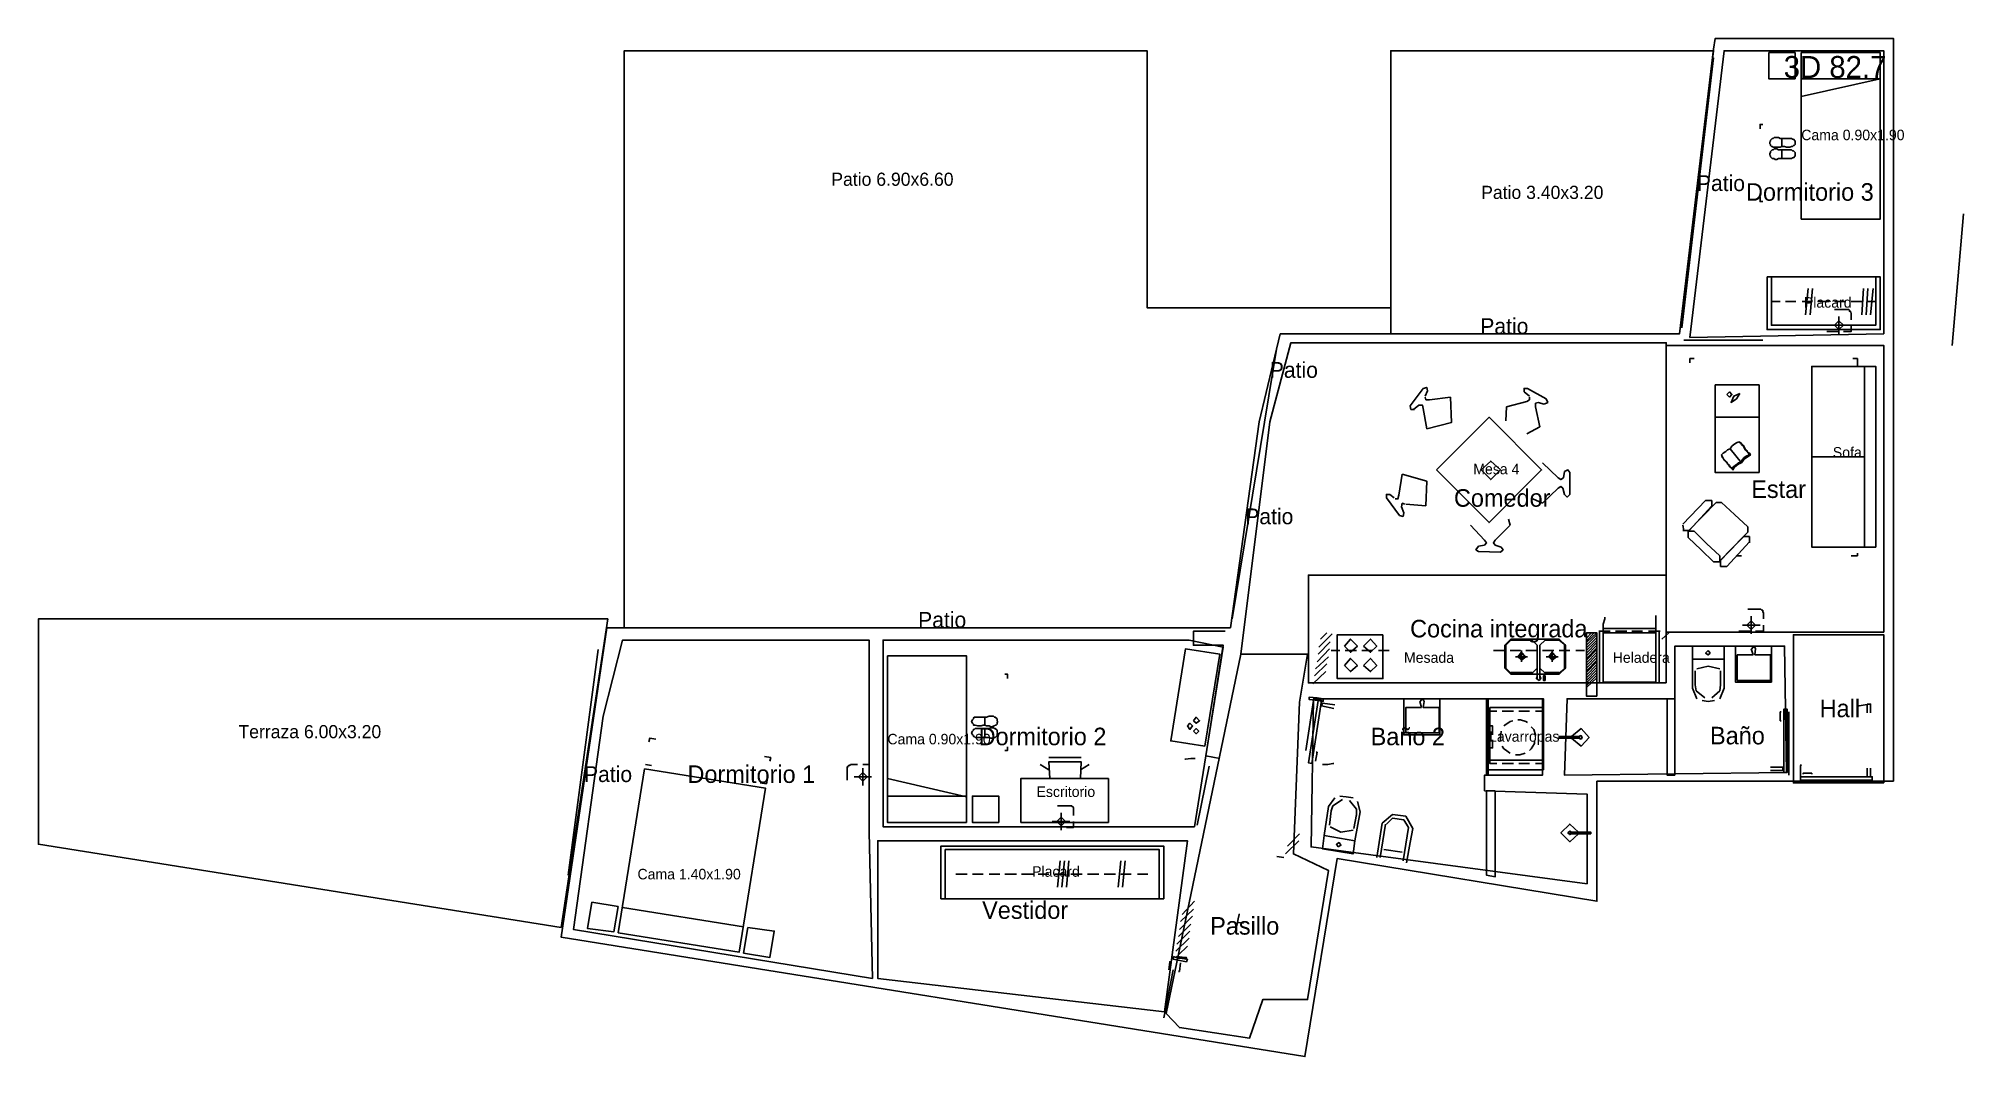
# Model space of a CAD drawing. Header units: metres. Extents: x -6 to 113, y 0 to 12.
# Drawn here: x -5.96 to 15.99, y 0 to 11.61 of the extents above; entities that cross this region are included whole.
import ezdxf

# ---------------------------------------------------------------- set-up
doc = ezdxf.new("R2010")
doc.units = ezdxf.units.M
for name, color, linetype in [('Trazo_Cotas', 9, 'Continuous'), ('Trazo_Entrada', 1, 'Continuous'), ('Trazo_Equipamiento', 8, 'Continuous'), ('Trazo_Estancias', 3, 'Continuous'), ('Trazo_Fachada', 30, 'Continuous'), ('Trazo_Medianeras', 8, 'Continuous'), ('Trazo_Norte', 1, 'Continuous'), ('Trazo_Puertas', 1, 'Continuous'), ('Trazo_Unidad', 7, 'Continuous'), ('Trazo_Ventanas', 5, 'Continuous')]:
    doc.layers.add(name, color=color, linetype=linetype)

msp = doc.modelspace()

# ---------------------------------------------------------------- texts
at = {"layer": 'Trazo_Cotas'}
for s, p in [('Patio 6.90x6.60', (3.08, 9.93)), ('Patio 3.40x3.20', (10.49, 9.78)), ('Terraza 6.00x3.20', (-3.68, 3.63))]:
    msp.add_text(s, height=0.15, dxfattribs=at).set_placement(p)
at = {"layer": 'Trazo_Equipamiento', "color": 8}
for s, p in [('Cama 0.90x1.90', (14.14, 10.45)), ('Placard', (14.17, 8.54)), ('Sofa', (14.5, 6.83)), ('Mesa 4', (10.4, 6.64)), ('Mesada', (9.61, 4.49)), ('Heladera', (11.99, 4.49)), ('Cama 0.90x1.90', (3.72, 3.56)), ('Lavarropas', (10.58, 3.59)), ('Escritorio', (5.42, 2.96)), ('Cama 1.40x1.90', (0.87, 2.02)), ('Placard', (5.37, 2.05))]:
    msp.add_text(s, height=0.12, dxfattribs=at).set_placement(p)
at = {"layer": 'Trazo_Estancias', "color": 5}
for s, p in [('Dormitorio 3', (13.51, 9.76)), ('Dormitorio 2', (4.76, 3.55)), ('Dormitorio 1', (1.44, 3.12))]:
    msp.add_text(s, height=0.2, dxfattribs=at).set_placement(p)
at = {"layer": 'Trazo_Estancias', "color": 40}
msp.add_text('Comedor', height=0.2, dxfattribs=at).set_placement((10.18, 6.27))
at = {"layer": 'Trazo_Estancias', "color": 2}
msp.add_text('Estar', height=0.2, dxfattribs=at).set_placement((13.57, 6.37))
at = {"layer": 'Trazo_Estancias', "color": 30}
msp.add_text('Cocina integrada', height=0.2, dxfattribs=at).set_placement((9.68, 4.78))
at = {"layer": 'Trazo_Estancias', "color": 8}
for s, p in [('Hall', (14.35, 3.87)), ('Pasillo', (7.4, 1.39))]:
    msp.add_text(s, height=0.2, dxfattribs=at).set_placement(p)
at = {"layer": 'Trazo_Estancias', "color": 4}
for s, p in [('Baño 2', (9.23, 3.55)), ('Baño', (13.1, 3.56))]:
    msp.add_text(s, height=0.2, dxfattribs=at).set_placement(p)
at = {"layer": 'Trazo_Estancias', "color": 6}
msp.add_text('Vestidor', height=0.2, dxfattribs=at).set_placement((4.8, 1.57))
at = {"layer": 'Trazo_Fachada'}
for p in [(12.95, 9.87), (10.48, 8.24), (8.08, 7.74), (7.8, 6.07), (4.07, 4.89), (0.26, 3.13)]:
    msp.add_text('Patio', height=0.18, dxfattribs=at).set_placement(p)
at = {"layer": 'Trazo_Unidad'}
msp.add_text('3D 82.7', height=0.25, dxfattribs=at).set_placement((13.94, 11.16))

# ---------------------------------------------------------------- linework, layer by layer
at = {"layer": 'Trazo_Cotas'}
for points in [[(7.63, 4.89), (0.72, 4.89), (0.72, 11.47), (6.68, 11.47), (6.68, 8.54), (9.46, 8.54), (9.46, 8.24), (8.2, 8.24), (7.96, 7.24)], [(12.75, 8.24), (9.46, 8.24), (9.46, 11.47), (13.14, 11.47)], [(0, 1.47), (-5.96, 2.42), (-5.96, 4.99), (0.53, 4.99)]]:
    msp.add_lwpolyline(points, close=True, dxfattribs=at)
at = {"layer": 'Trazo_Entrada'}
msp.add_line((15, 3.14), (14.15, 3.14), dxfattribs=at)
at = {"layer": 'Trazo_Equipamiento', "color": 9}
for p, q in [((14.14, 11.15), (15.04, 11.15)), ((15.04, 11.15), (14.14, 10.95)), ((13.92, 10.47), (13.92, 10.38)), ((13.92, 10.34), (13.92, 10.24)), ((13.8, 8.61), (13.9, 8.61)), ((13.8, 8.61), (13.9, 8.61)), ((13.96, 8.61), (14.08, 8.61)), ((13.96, 8.61), (14.08, 8.61)), ((14.15, 8.61), (14.27, 8.61)), ((14.15, 8.61), (14.27, 8.61)), ((14.22, 8.76), (14.19, 8.46)), ((14.22, 8.76), (14.19, 8.46)), ((14.27, 8.76), (14.24, 8.46)), ((14.27, 8.76), (14.24, 8.46)), ((14.33, 8.61), (14.46, 8.61)), ((14.33, 8.61), (14.46, 8.61)), ((14.52, 8.61), (14.65, 8.61)), ((14.52, 8.61), (14.65, 8.61)), ((14.71, 8.61), (14.83, 8.61)), ((14.71, 8.61), (14.83, 8.61)), ((14.85, 8.76), (14.83, 8.46)), ((14.85, 8.76), (14.83, 8.46)), ((14.9, 8.76), (14.88, 8.46)), ((14.9, 8.76), (14.88, 8.46)), ((14.9, 8.61), (14.99, 8.61)), ((14.9, 8.61), (14.99, 8.61)), ((14.96, 8.76), (14.93, 8.46)), ((14.96, 8.76), (14.93, 8.46)), ((9.68, 7.42), (9.83, 7.62)), ((9.88, 7.59), (9.85, 7.53)), ((10.14, 7.52), (9.9, 7.49)), ((11.01, 7.47), (10.78, 7.41)), ((10.98, 7.58), (11.04, 7.53)), ((11.02, 7.62), (11.23, 7.5)), ((9.72, 7.38), (9.78, 7.43)), ((9.83, 7.39), (9.87, 7.16)), ((10.78, 7.41), (10.77, 7.25)), ((11.16, 7.18), (11.11, 7.41)), ((11.21, 7.44), (11.14, 7.46)), ((11.01, 7.1), (11.16, 7.18)), ((14.86, 6.84), (14.26, 6.84)), ((9.59, 6.64), (9.55, 6.4)), ((11.37, 6.6), (11.19, 6.77)), ((11.44, 6.67), (11.43, 6.6)), ((11.5, 6.66), (11.5, 6.41)), ((9.56, 6.17), (9.41, 6.37)), ((9.45, 6.41), (9.5, 6.37)), ((11.19, 6.31), (11.37, 6.48)), ((11.44, 6.41), (11.42, 6.48)), ((9.61, 6.2), (9.58, 6.27)), ((9.63, 6.3), (9.86, 6.28)), ((11.08, 6.36), (11.19, 6.31)), ((12.79, 6.07), (13.05, 6.34)), ((12.85, 5.99), (13.17, 6.32)), ((13.12, 6.28), (12.86, 6)), ((13.12, 6.34), (13.05, 6.34)), ((13.12, 6.27), (13.12, 6.34)), ((13.23, 6.32), (13.17, 6.32)), ((13.23, 6.32), (13.38, 6.18)), ((13.53, 6.04), (13.38, 6.18)), ((10.37, 6.06), (10.53, 5.89)), ((10.65, 5.89), (10.82, 6.06)), ((10.82, 6.06), (10.8, 6.13)), ((12.79, 6.06), (12.8, 6)), ((12.79, 6), (12.86, 6)), ((13.21, 5.65), (13.53, 5.98)), ((13.48, 5.93), (13.22, 5.66)), ((13.55, 5.93), (13.48, 5.93)), ((13.53, 5.98), (13.53, 6.04)), ((13.55, 5.86), (13.55, 5.93)), ((10.46, 5.82), (10.53, 5.83)), ((10.71, 5.75), (10.46, 5.76)), ((10.72, 5.81), (10.65, 5.83)), ((13.29, 5.59), (13.55, 5.87)), ((13.4, 5.71), (13.46, 5.71)), ((13.22, 5.66), (13.22, 5.59)), ((13.22, 5.59), (13.29, 5.59)), ((4.83, 3.78), (4.83, 3.87)), ((4.83, 3.64), (4.83, 3.74)), ((1.03, 3.32), (0.96, 3.33)), ((5.56, 3.27), (5.46, 3.33)), ((5.93, 3.41), (5.56, 3.41)), ((5.92, 3.27), (6.02, 3.33)), ((3.72, 3.17), (4.62, 2.96)), ((3.72, 2.97), (4.62, 2.97)), ((5.66, 1.93), (5.69, 2.23)), ((5.66, 1.93), (5.69, 2.23)), ((5.71, 1.93), (5.74, 2.23)), ((5.71, 1.93), (5.74, 2.23)), ((5.76, 1.93), (5.79, 2.23)), ((5.76, 1.93), (5.79, 2.23)), ((6.35, 1.93), (6.38, 2.23)), ((6.35, 1.93), (6.38, 2.23)), ((6.4, 1.93), (6.43, 2.23)), ((6.4, 1.93), (6.43, 2.23)), ((4.63, 2.08), (4.5, 2.08)), ((4.63, 2.08), (4.5, 2.08)), ((4.81, 2.08), (4.69, 2.08)), ((4.81, 2.08), (4.69, 2.08)), ((5, 2.08), (4.88, 2.08)), ((5, 2.08), (4.88, 2.08)), ((5.19, 2.08), (5.06, 2.08)), ((5.19, 2.08), (5.06, 2.08)), ((5.38, 2.08), (5.25, 2.08)), ((5.38, 2.08), (5.25, 2.08)), ((5.56, 2.08), (5.44, 2.08)), ((5.56, 2.08), (5.44, 2.08)), ((5.75, 2.08), (5.63, 2.08)), ((5.75, 2.08), (5.63, 2.08)), ((5.94, 2.08), (5.81, 2.08)), ((5.94, 2.08), (5.81, 2.08)), ((6.13, 2.08), (6, 2.08)), ((6.13, 2.08), (6, 2.08)), ((6.32, 2.08), (6.19, 2.08)), ((6.32, 2.08), (6.19, 2.08)), ((6.5, 2.08), (6.38, 2.08)), ((6.5, 2.08), (6.38, 2.08)), ((6.69, 2.08), (6.57, 2.08)), ((6.69, 2.08), (6.57, 2.08)), ((0.7, 1.7), (2.08, 1.48))]:
    msp.add_line(p, q, dxfattribs=at)
at = {"layer": 'Trazo_Equipamiento', "color": 8}
for p, q in [((14.57, 8.24), (14.57, 8.44)), ((14.43, 8.27), (14.56, 8.27)), ((14.67, 8.34), (14.47, 8.34)), ((8.73, 4.83), (8.66, 4.76)), ((11.81, 4.83), (11.69, 4.72)), ((11.78, 4.83), (11.69, 4.74)), ((11.75, 4.83), (11.69, 4.77)), ((11.83, 4.85), (11.96, 4.85)), ((11.88, 4.83), (12.48, 4.83)), ((12.02, 4.85), (12.15, 4.85)), ((12.21, 4.85), (12.33, 4.85)), ((12.4, 4.85), (12.53, 4.85)), ((12.48, 4.88), (12.48, 5.03)), ((12.63, 4.83), (12.55, 4.76)), ((13.43, 4.85), (13.56, 4.85)), ((13.67, 4.92), (13.47, 4.92)), ((13.57, 4.82), (13.57, 5.02)), ((8.76, 4.65), (8.62, 4.5)), ((8.77, 4.73), (8.63, 4.59)), ((8.79, 4.82), (8.64, 4.67)), ((8.88, 4.63), (8.78, 4.63)), ((9.07, 4.63), (8.94, 4.63)), ((9.25, 4.63), (9.13, 4.63)), ((9.44, 4.63), (9.32, 4.63)), ((10.75, 4.63), (10.63, 4.63)), ((10.83, 4.76), (10.76, 4.69)), ((10.76, 4.69), (10.76, 4.43)), ((10.83, 4.75), (10.77, 4.69)), ((10.77, 4.69), (10.77, 4.43)), ((10.94, 4.63), (10.82, 4.63)), ((11.38, 4.76), (10.83, 4.76)), ((11.07, 4.75), (10.83, 4.75)), ((10.95, 4.5), (10.95, 4.63)), ((11.13, 4.63), (11, 4.63)), ((11.13, 4.69), (11.07, 4.75)), ((11.13, 4.43), (11.13, 4.69)), ((11.22, 4.75), (11.16, 4.69)), ((11.16, 4.43), (11.16, 4.69)), ((11.32, 4.63), (11.19, 4.63)), ((11.22, 4.75), (11.38, 4.75)), ((11.3, 4.5), (11.3, 4.63)), ((11.45, 4.69), (11.38, 4.76)), ((11.45, 4.69), (11.38, 4.75)), ((11.5, 4.63), (11.38, 4.63)), ((11.44, 4.69), (11.44, 4.43)), ((11.45, 4.43), (11.45, 4.69)), ((11.67, 4.63), (11.57, 4.63)), ((11.81, 4.81), (11.69, 4.69)), ((11.81, 4.78), (11.69, 4.66)), ((11.81, 4.75), (11.69, 4.63)), ((11.81, 4.72), (11.69, 4.6)), ((11.81, 4.69), (11.69, 4.57)), ((11.81, 4.66), (11.69, 4.54)), ((11.81, 4.64), (11.69, 4.52)), ((11.81, 4.61), (11.69, 4.49)), ((13.57, 4.65), (13.59, 4.58)), ((13.62, 4.65), (13.61, 4.58)), ((8.72, 4.39), (8.57, 4.25)), ((8.73, 4.48), (8.59, 4.34)), ((8.75, 4.56), (8.6, 4.42)), ((10.76, 4.43), (10.83, 4.36)), ((10.77, 4.43), (10.83, 4.37)), ((11.02, 4.56), (10.88, 4.56)), ((11.07, 4.37), (11.13, 4.43)), ((11.13, 4.52), (11.13, 4.31)), ((11.16, 4.31), (11.16, 4.52)), ((11.16, 4.43), (11.22, 4.37)), ((11.37, 4.56), (11.23, 4.56)), ((11.38, 4.36), (11.45, 4.43)), ((11.38, 4.37), (11.45, 4.43)), ((11.81, 4.58), (11.69, 4.46)), ((11.81, 4.55), (11.69, 4.43)), ((11.81, 4.52), (11.69, 4.4)), ((11.81, 4.5), (11.69, 4.38)), ((11.81, 4.47), (11.69, 4.35)), ((11.81, 4.44), (11.69, 4.32)), ((11.81, 4.41), (11.69, 4.29)), ((12.9, 4.53), (13.26, 4.53)), ((12.93, 4.4), (12.93, 4.24)), ((13.08, 4.45), (12.95, 4.42)), ((13.21, 4.42), (13.08, 4.45)), ((13.22, 4.4), (13.22, 4.24)), ((10.83, 4.38), (11.07, 4.38)), ((10.83, 4.36), (11.38, 4.36)), ((11.38, 4.38), (11.22, 4.38)), ((11.81, 4.38), (11.69, 4.26)), ((11.81, 4.35), (11.69, 4.23)), ((11.81, 4.32), (11.69, 4.21)), ((12.9, 4.2), (12.95, 4.08)), ((12.93, 4.24), (12.94, 4.17)), ((13.21, 4.17), (13.22, 4.24)), ((13.21, 4.08), (13.26, 4.2)), ((9.79, 4.05), (9.81, 3.98)), ((9.84, 4.05), (9.83, 3.98)), ((12.94, 4.17), (13.04, 4.09)), ((13.01, 4.06), (13.08, 4.05)), ((13.08, 4.05), (13.15, 4.06)), ((13.12, 4.09), (13.21, 4.17)), ((14.89, 3.92), (14.89, 4.02)), ((10.59, 3.94), (10.59, 3.86)), ((10.67, 3.94), (10.59, 3.94)), ((10.59, 3.8), (10.59, 3.67)), ((10.59, 3.77), (10.59, 3.67)), ((10.86, 3.94), (10.73, 3.94)), ((11.04, 3.94), (10.92, 3.94)), ((11.19, 3.67), (11.19, 3.8)), ((10.59, 3.61), (10.59, 3.48)), ((11.19, 3.48), (11.19, 3.61)), ((10.73, 3.34), (10.86, 3.34)), ((10.92, 3.34), (11.04, 3.34)), ((3.54, 3.19), (3.34, 3.19)), ((3.44, 3.29), (3.44, 3.09)), ((8.82, 2.95), (8.75, 2.85)), ((8.8, 2.86), (8.78, 2.8)), ((8.91, 2.93), (8.8, 2.86)), ((8.95, 2.96), (8.88, 2.97)), ((9.03, 2.95), (8.95, 2.96)), ((9.07, 2.82), (8.99, 2.92)), ((9.11, 2.79), (9.08, 2.91)), ((5.8, 2.68), (5.6, 2.68)), ((5.7, 2.58), (5.7, 2.78)), ((8.76, 2.64), (8.78, 2.8)), ((9.04, 2.6), (9.07, 2.76)), ((9.07, 2.75), (9.07, 2.82)), ((9.36, 2.66), (9.3, 2.27)), ((9.34, 2.27), (9.4, 2.65)), ((9.48, 2.76), (9.36, 2.66)), ((9.48, 2.72), (9.41, 2.65)), ((9.63, 2.74), (9.48, 2.76)), ((9.61, 2.7), (9.48, 2.72)), ((9.66, 2.61), (9.61, 2.7)), ((9.71, 2.6), (9.63, 2.74)), ((8.41, 2.46), (8.26, 2.31)), ((8.42, 2.54), (8.28, 2.4)), ((8.7, 2.52), (9.05, 2.46)), ((8.77, 2.62), (8.89, 2.56)), ((8.89, 2.56), (9.03, 2.58)), ((9.66, 2.61), (9.6, 2.23)), ((8.24, 2.27), (8.16, 2.28)), ((9.59, 2.33), (9.38, 2.36)), ((7.22, 1.77), (7.08, 1.62)), ((7.2, 1.6), (7.05, 1.45)), ((7.21, 1.68), (7.06, 1.54)), ((7.16, 1.35), (7.01, 1.2)), ((7.17, 1.43), (7.02, 1.28)), ((7.18, 1.51), (7.04, 1.37)), ((7.78, 1.52), (7.71, 1.53)), ((7.14, 1.26), (7.04, 1.16))]:
    msp.add_line(p, q, dxfattribs=at)
at = {"layer": 'Trazo_Equipamiento', "color": 9}
for points in [[(13.77, 11.45), (14.07, 11.45), (14.07, 11.15), (13.77, 11.15)], [(14.14, 9.55), (15.04, 9.55), (15.04, 11.45), (14.14, 11.45)], [(13.78, 10.43), (13.79, 10.44), (13.79, 10.45), (13.81, 10.47), (13.82, 10.47), (13.83, 10.48), (13.88, 10.48), (13.9, 10.47), (14.03, 10.47), (14.04, 10.46), (14.05, 10.46), (14.07, 10.44), (14.07, 10.4), (14.06, 10.39), (14.05, 10.39), (14.04, 10.38), (14.03, 10.38), (14.01, 10.37), (13.97, 10.37), (13.95, 10.38), (13.92, 10.38), (13.9, 10.37), (13.82, 10.37), (13.81, 10.38), (13.8, 10.38), (13.79, 10.39), (13.79, 10.4), (13.78, 10.41)], [(13.78, 10.28), (13.79, 10.27), (13.79, 10.26), (13.81, 10.24), (13.83, 10.24), (13.84, 10.23), (13.86, 10.23), (13.88, 10.24), (14.03, 10.24), (14.04, 10.25), (14.05, 10.25), (14.07, 10.27), (14.07, 10.31), (14.05, 10.33), (14.04, 10.33), (14.03, 10.34), (13.88, 10.34), (13.86, 10.35), (13.83, 10.35), (13.82, 10.34), (13.81, 10.34), (13.79, 10.32), (13.79, 10.31), (13.78, 10.3)], [(13.75, 8.89), (15.04, 8.89), (15.04, 8.29), (13.75, 8.29)], [(13.8, 8.89), (14.99, 8.89), (14.99, 8.34), (13.8, 8.34)], [(14.86, 7.87), (14.26, 7.87), (14.26, 5.81), (14.86, 5.81)], [(14.86, 5.81), (14.99, 5.81), (14.99, 7.87), (14.86, 7.87)], [(13.66, 7.66), (13.16, 7.66), (13.16, 7.29), (13.66, 7.29)], [(13.29, 7.55), (13.32, 7.52), (13.35, 7.55), (13.32, 7.58)], [(13.44, 7.56), (13.37, 7.53), (13.34, 7.46), (13.4, 7.5)], [(9.98, 6.69), (10.58, 6.09), (11.18, 6.69), (10.58, 7.29)], [(13.66, 6.66), (13.16, 6.66), (13.16, 7.29), (13.66, 7.29)], [(10.49, 6.69), (10.6, 6.58), (10.71, 6.69), (10.6, 6.79)], [(7.34, 3.54), (6.95, 3.6), (7.12, 4.65), (7.51, 4.59)], [(3.72, 4.57), (4.62, 4.57), (4.62, 2.67), (3.72, 2.67)], [(4.98, 3.82), (4.97, 3.83), (4.97, 3.85), (4.95, 3.87), (4.94, 3.87), (4.93, 3.88), (4.88, 3.88), (4.85, 3.87), (4.71, 3.87), (4.7, 3.86), (4.7, 3.85), (4.69, 3.84), (4.68, 3.82), (4.69, 3.8), (4.7, 3.79), (4.7, 3.78), (4.72, 3.78), (4.75, 3.77), (4.79, 3.77), (4.81, 3.78), (4.83, 3.78), (4.85, 3.77), (4.88, 3.77), (4.9, 3.76), (4.92, 3.76), (4.93, 3.77), (4.94, 3.77), (4.95, 3.78), (4.96, 3.78), (4.97, 3.79), (4.97, 3.81)], [(4.98, 3.69), (4.97, 3.68), (4.97, 3.66), (4.95, 3.64), (4.93, 3.64), (4.92, 3.63), (4.9, 3.63), (4.88, 3.64), (4.72, 3.64), (4.71, 3.65), (4.7, 3.65), (4.7, 3.66), (4.69, 3.67), (4.68, 3.69), (4.69, 3.71), (4.7, 3.72), (4.7, 3.73), (4.71, 3.73), (4.72, 3.74), (4.88, 3.74), (4.9, 3.75), (4.93, 3.75), (4.94, 3.74), (4.95, 3.74), (4.97, 3.72), (4.97, 3.7)], [(7.14, 3.77), (7.17, 3.73), (7.2, 3.77), (7.17, 3.8)], [(7.21, 3.83), (7.24, 3.8), (7.28, 3.83), (7.24, 3.87)], [(7.21, 3.71), (7.24, 3.68), (7.27, 3.71), (7.24, 3.74)], [(0.65, 1.41), (2.03, 1.19), (2.33, 3.06), (0.95, 3.28)], [(5.24, 2.67), (6.24, 2.67), (6.24, 3.17), (5.24, 3.17)], [(4.99, 2.67), (4.69, 2.67), (4.69, 2.97), (4.99, 2.97)], [(6.87, 1.8), (4.33, 1.8), (4.33, 2.4), (6.87, 2.4)], [(6.82, 1.8), (4.38, 1.8), (4.38, 2.36), (6.82, 2.36)], [(0.65, 1.71), (0.35, 1.76), (0.3, 1.46), (0.6, 1.42)], [(2.13, 1.47), (2.43, 1.43), (2.38, 1.13), (2.08, 1.18)]]:
    msp.add_lwpolyline(points, close=True, dxfattribs=at)
for points in [[(13.7, 10.63), (13.67, 10.63), (13.67, 10.58)], [(13.67, 9.8), (13.67, 9.75), (13.7, 9.75)], [(12.92, 7.96), (12.87, 7.96), (12.87, 7.91)], [(14.78, 7.87), (14.78, 7.96), (14.73, 7.96)], [(9.88, 7.59), (9.87, 7.63), (9.83, 7.62)], [(9.85, 7.52), (9.86, 7.49), (9.9, 7.49)], [(9.87, 7.16), (10.15, 7.23), (10.14, 7.52)], [(11.02, 7.62), (10.98, 7.62), (10.98, 7.58)], [(11.01, 7.47), (11.04, 7.49), (11.04, 7.52)], [(11.21, 7.44), (11.25, 7.46), (11.23, 7.5)], [(9.68, 7.42), (9.69, 7.38), (9.73, 7.38)], [(9.83, 7.39), (9.82, 7.43), (9.78, 7.43)], [(11.14, 7.46), (11.11, 7.45), (11.11, 7.41)], [(13.23, 6.86), (13.25, 6.88), (13.28, 6.9), (13.3, 6.92), (13.33, 6.93), (13.46, 6.77)], [(13.23, 6.86), (13.24, 6.83), (13.29, 6.78), (13.3, 6.76), (13.32, 6.74), (13.33, 6.72), (13.35, 6.71), (13.37, 6.73), (13.4, 6.75), (13.42, 6.77), (13.45, 6.78)], [(13.23, 6.86), (13.26, 6.8), (13.31, 6.75), (13.32, 6.73), (13.36, 6.69), (13.38, 6.72), (13.4, 6.74), (13.43, 6.76), (13.46, 6.77)], [(13.43, 7.01), (13.4, 7), (13.37, 6.98), (13.35, 6.96), (13.33, 6.93)], [(13.43, 7.01), (13.45, 7), (13.46, 6.98), (13.48, 6.96), (13.5, 6.92), (13.54, 6.88), (13.55, 6.86), (13.52, 6.85), (13.49, 6.83), (13.47, 6.81), (13.45, 6.78)], [(13.44, 7), (13.46, 6.99), (13.48, 6.97), (13.5, 6.93), (13.52, 6.91), (13.53, 6.89), (13.55, 6.88), (13.56, 6.86), (13.5, 6.82), (13.48, 6.8), (13.46, 6.77)], [(9.86, 6.28), (9.87, 6.56), (9.59, 6.64)], [(11.37, 6.6), (11.4, 6.58), (11.43, 6.6)], [(11.5, 6.66), (11.48, 6.69), (11.44, 6.67)], [(9.45, 6.41), (9.41, 6.41), (9.41, 6.37)], [(9.51, 6.36), (9.54, 6.36), (9.55, 6.4)], [(11.42, 6.48), (11.4, 6.5), (11.37, 6.48)], [(11.44, 6.41), (11.47, 6.38), (11.5, 6.41)], [(9.56, 6.17), (9.6, 6.16), (9.61, 6.2)], [(9.62, 6.3), (9.59, 6.31), (9.58, 6.27)], [(12.92, 5.99), (12.85, 5.99), (12.85, 5.92)], [(13.21, 5.71), (13.06, 5.85), (12.92, 5.99)], [(10.46, 5.82), (10.43, 5.78), (10.46, 5.76)], [(10.53, 5.83), (10.55, 5.86), (10.53, 5.89)], [(10.65, 5.89), (10.63, 5.86), (10.65, 5.83)], [(10.71, 5.75), (10.74, 5.78), (10.72, 5.81)], [(12.85, 5.92), (13, 5.78), (13.14, 5.64)], [(13.14, 5.64), (13.21, 5.64), (13.21, 5.71)], [(14.71, 5.71), (14.78, 5.71), (14.78, 5.74)], [(5.09, 4.31), (5.09, 4.36), (5.06, 4.36)], [(1, 3.59), (1.01, 3.63), (1.08, 3.62)], [(5.06, 3.49), (5.09, 3.49), (5.09, 3.53)], [(2.32, 3.42), (2.39, 3.41), (2.38, 3.37)], [(5.92, 3.17), (5.93, 3.36), (5.56, 3.36), (5.57, 3.17)], [(2.35, 3.15), (2.34, 3.11), (2.27, 3.12)]]:
    msp.add_lwpolyline(points, dxfattribs=at)
at = {"layer": 'Trazo_Equipamiento', "color": 8}
for points in [[(14.71, 8.4), (14.71, 8.48), (14.7, 8.49), (14.7, 8.5), (14.69, 8.5), (14.69, 8.51), (14.68, 8.52), (14.52, 8.52)], [(14.62, 8.27), (14.71, 8.27), (14.71, 8.34)], [(13.71, 4.99), (13.71, 5.06), (13.7, 5.07), (13.7, 5.09), (13.69, 5.09), (13.68, 5.1), (13.53, 5.1)], [(7.51, 3.4), (7.35, 3.43), (7.55, 4.69), (7.21, 4.69), (7.21, 4.85), (7.57, 4.85)], [(12.53, 4.85), (12.52, 4.85), (12.52, 4.26), (11.84, 4.26), (11.84, 4.85), (11.83, 4.85)], [(11.9, 5.01), (11.9, 4.99), (11.88, 4.93), (11.88, 4.88)], [(13.62, 4.85), (13.71, 4.85), (13.71, 4.92)], [(13.26, 4.2), (13.26, 4.68), (12.9, 4.68), (12.9, 4.2)], [(13.62, 4.65), (13.61, 4.67), (13.59, 4.67), (13.57, 4.64)], [(13.61, 4.58), (13.79, 4.58), (13.79, 4.29), (13.41, 4.29), (13.41, 4.58), (13.59, 4.58)], [(11.13, 4.34), (11.12, 4.31), (11.15, 4.29), (11.17, 4.31), (11.16, 4.34)], [(11.13, 4.33), (11.12, 4.31), (11.15, 4.29), (11.17, 4.31), (11.16, 4.33)], [(8.82, 4.01), (8.68, 4.03), (8.67, 4), (8.81, 3.97)], [(9.83, 3.98), (10.01, 3.98), (10.01, 3.69), (9.63, 3.69), (9.63, 3.98), (9.81, 3.98)], [(9.84, 4.05), (9.83, 4.07), (9.81, 4.07), (9.79, 4.04)], [(14.79, 4), (14.8, 4), (14.87, 4.01), (14.93, 4.02)], [(14.89, 4.02), (14.93, 4.02), (14.93, 3.92)], [(10.62, 3.67), (10.62, 3.77), (10.59, 3.77)], [(10.75, 3.77), (10.76, 3.78), (10.82, 3.82), (10.85, 3.83)], [(10.91, 3.84), (10.94, 3.84), (11, 3.82), (11.02, 3.81)], [(11.06, 3.76), (11.09, 3.73), (11.11, 3.67), (11.11, 3.66)], [(11.19, 3.86), (11.19, 3.94), (11.11, 3.94)], [(11.52, 3.63), (11.63, 3.54), (11.72, 3.64), (11.63, 3.74), (11.52, 3.65)], [(13.91, 3.83), (13.9, 3.83), (13.9, 3.93), (13.91, 3.93)], [(10.59, 3.61), (10.59, 3.52), (10.62, 3.52), (10.62, 3.61)], [(10.71, 3.6), (10.71, 3.67), (10.72, 3.7), (10.72, 3.71)], [(10.82, 3.46), (10.8, 3.47), (10.78, 3.49), (10.75, 3.51), (10.73, 3.54)], [(11.1, 3.6), (11.1, 3.57), (11.06, 3.51), (11.04, 3.49)], [(11.62, 3.65), (11.38, 3.65), (11.38, 3.63), (11.62, 3.63)], [(11.6, 3.63), (11.63, 3.62), (11.64, 3.64), (11.63, 3.66), (11.6, 3.65)], [(3.38, 3.33), (3.3, 3.33), (3.29, 3.32), (3.28, 3.32), (3.27, 3.31), (3.27, 3.3), (3.26, 3.3), (3.26, 3.15)], [(3.51, 3.24), (3.51, 3.33), (3.44, 3.33)], [(7.23, 3.4), (7.18, 3.4), (7.12, 3.39), (7.11, 3.39)], [(8.61, 3.47), (8.62, 3.47), (8.6, 3.37)], [(8.68, 3.33), (8.74, 3.33), (8.8, 3.34), (8.81, 3.34)], [(10.59, 3.42), (10.59, 3.34), (10.67, 3.34)], [(10.99, 3.46), (10.93, 3.44), (10.88, 3.44)], [(11.11, 3.34), (11.19, 3.34), (11.19, 3.42)], [(13.79, 3.26), (13.93, 3.26), (13.93, 3.3), (13.79, 3.3)], [(14.13, 3.19), (14.13, 3.31), (14.14, 3.33)], [(14.26, 3.22), (14.26, 3.23), (14.16, 3.23), (14.16, 3.22)], [(14.93, 3.29), (14.93, 3.19), (14.89, 3.19), (14.89, 3.29)], [(5.84, 2.75), (5.84, 2.84), (5.82, 2.86), (5.66, 2.86)], [(5.76, 2.61), (5.84, 2.61), (5.84, 2.68)], [(9.11, 2.79), (9.05, 2.46), (9.03, 2.31), (8.68, 2.37), (8.7, 2.52), (8.75, 2.85)], [(11.6, 2.56), (11.5, 2.65), (11.4, 2.55), (11.5, 2.45), (11.6, 2.54)], [(9.64, 2.21), (9.68, 2.44), (9.71, 2.6)], [(11.52, 2.56), (11.5, 2.57), (11.48, 2.55), (11.5, 2.53), (11.52, 2.54)], [(11.5, 2.54), (11.74, 2.54), (11.74, 2.56), (11.5, 2.56)], [(7.74, 1.62), (7.73, 1.62), (7.72, 1.57), (7.71, 1.53)], [(7.78, 1.52), (7.71, 1.53), (7.7, 1.48), (7.7, 1.43)], [(6.93, 0.99), (6.94, 1.08), (6.95, 1.08)], [(7.04, 0.97), (7.05, 0.97), (7.06, 1.07)]]:
    msp.add_lwpolyline(points, dxfattribs=at)
for points in [[(14.62, 8.34), (14.57, 8.39), (14.52, 8.34), (14.57, 8.29)], [(11.81, 4.11), (11.69, 4.11), (11.69, 4.83), (11.81, 4.83)], [(11.88, 4.27), (12.48, 4.27), (12.48, 4.88), (11.88, 4.88)], [(13.62, 4.92), (13.57, 4.97), (13.52, 4.92), (13.57, 4.87)], [(9.37, 4.81), (8.85, 4.81), (8.85, 4.31), (9.37, 4.31)], [(8.93, 4.68), (9, 4.61), (9.08, 4.68), (9, 4.76)], [(9.15, 4.68), (9.23, 4.61), (9.3, 4.68), (9.23, 4.76)], [(10.91, 4.56), (10.95, 4.52), (11, 4.56), (10.95, 4.61)], [(11.26, 4.56), (11.3, 4.52), (11.35, 4.56), (11.3, 4.61)], [(13.08, 4.63), (13.05, 4.6), (13.08, 4.58), (13.1, 4.6)], [(13.8, 4.27), (13.39, 4.27), (13.39, 4.68), (13.8, 4.68)], [(8.93, 4.46), (9, 4.39), (9.08, 4.46), (9, 4.54)], [(9.15, 4.46), (9.23, 4.39), (9.3, 4.46), (9.23, 4.54)], [(10.92, 4.56), (10.95, 4.53), (10.99, 4.56), (10.95, 4.6)], [(11.27, 4.56), (11.3, 4.53), (11.34, 4.56), (11.3, 4.6)], [(11.22, 4.29), (11.2, 4.29), (11.2, 4.34), (11.22, 4.34)], [(8.52, 3.35), (8.63, 4.06), (8.67, 4.06), (8.56, 3.34)], [(8.63, 4.06), (8.52, 3.35), (8.56, 3.34), (8.67, 4.06)], [(8.69, 4.08), (8.69, 4.05), (8.63, 4.06), (8.53, 4.07), (8.53, 4.1), (8.62, 4.09)], [(10.02, 3.67), (9.61, 3.67), (9.61, 4.08), (10.02, 4.08)], [(10.55, 4.08), (10.57, 4.08), (10.57, 3.21), (10.55, 3.21)], [(10.57, 3.27), (11.2, 3.27), (11.2, 4.08), (10.57, 4.08)], [(11.19, 3.38), (10.59, 3.38), (10.59, 3.98), (11.19, 3.98)], [(12.7, 3.21), (12.61, 3.21), (12.61, 4.08), (12.7, 4.08)], [(13.98, 3.24), (13.94, 3.24), (13.94, 3.96), (13.98, 3.96)], [(13.98, 3.96), (13.94, 3.96), (13.94, 3.24), (13.98, 3.24)], [(3.44, 3.24), (3.39, 3.19), (3.44, 3.14), (3.49, 3.19)], [(14.13, 3.15), (14.95, 3.15), (14.95, 3.19), (14.13, 3.19)], [(14.95, 3.15), (14.13, 3.15), (14.13, 3.19), (14.95, 3.19)], [(10.65, 3.03), (10.65, 2.05), (10.55, 2.07), (10.55, 3.03)], [(5.75, 2.68), (5.7, 2.73), (5.65, 2.68), (5.7, 2.63)], [(8.86, 2.39), (8.89, 2.41), (8.87, 2.44), (8.84, 2.42)], [(6.98, 1.14), (6.98, 1.11), (7.13, 1.08), (7.14, 1.11), (7.05, 1.12), (7.04, 1.12)], [(7.1, 1.12), (7.11, 1.13), (7.02, 1.14), (7.01, 1.13)], [(7.12, 1.11), (7.13, 1.13), (7.11, 1.13), (7.1, 1.12)]]:
    msp.add_lwpolyline(points, close=True, dxfattribs=at)
at = {"layer": 'Trazo_Estancias', "color": 5}
for points in [[(15.08, 8.24), (12.87, 8.2), (13.26, 11.47), (15.08, 11.47)], [(3.55, 0.89), (0.14, 1.45), (0.48, 3.88), (0.7, 4.75), (3.51, 4.75), (3.51, 2.56)], [(7.22, 2.62), (3.67, 2.62), (3.67, 4.75), (7.16, 4.75), (7.55, 4.67)]]:
    msp.add_lwpolyline(points, close=True, dxfattribs=at)
at = {"layer": 'Trazo_Estancias', "color": 40}
msp.add_lwpolyline([(12.6, 5.49), (8.52, 5.49), (8.52, 4.59), (7.75, 4.59), (8.08, 7.24), (8.32, 8.14), (12.6, 8.14)], close=True, dxfattribs=at)
at = {"layer": 'Trazo_Estancias', "color": 2}
msp.add_lwpolyline([(15.08, 4.84), (12.6, 4.84), (12.6, 8.11), (15.08, 8.11)], close=True, dxfattribs=at)
at = {"layer": 'Trazo_Estancias', "color": 30}
msp.add_lwpolyline([(12.6, 4.26), (8.52, 4.26), (8.52, 5.49), (12.6, 5.49)], close=True, dxfattribs=at)
at = {"layer": 'Trazo_Estancias', "color": 4}
for points in [[(13.97, 3.24), (11.44, 3.21), (11.47, 4.08), (12.7, 4.08), (12.7, 4.68), (13.95, 4.68)], [(11.7, 1.97), (8.55, 2.39), (8.58, 4.08), (11.19, 4.08), (11.19, 3.21), (10.53, 3.21), (10.53, 3.03), (11.7, 2.99)]]:
    msp.add_lwpolyline(points, close=True, dxfattribs=at)
at = {"layer": 'Trazo_Estancias', "color": 8}
for points in [[(15.08, 3.12), (14.05, 3.12), (14.05, 4.81), (15.08, 4.81)], [(8.51, 4.59), (7.75, 4.59), (6.9, 0.49), (7.05, 0.33), (7.85, 0.21), (8, 0.65), (8.51, 0.65), (8.75, 2.12), (8.35, 2.31), (8.42, 4.04)]]:
    msp.add_lwpolyline(points, close=True, dxfattribs=at)
at = {"layer": 'Trazo_Estancias', "color": 6}
msp.add_lwpolyline([(6.88, 0.51), (3.61, 0.89), (3.61, 2.46), (7.14, 2.46)], close=True, dxfattribs=at)
at = {"layer": 'Trazo_Fachada'}
for p, q in [((12.75, 8.24), (13.14, 11.49)), ((7.96, 7.24), (8.2, 8.24)), ((8.2, 8.24), (12.75, 8.24)), ((7.63, 4.89), (7.96, 7.24)), ((0, 1.36), (0.52, 4.89)), ((0.52, 4.89), (7.63, 4.89))]:
    msp.add_line(p, q, dxfattribs=at)
at = {"layer": 'Trazo_Medianeras'}
for p, q in [((13.16, 11.61), (15.19, 11.61)), ((8.48, 0), (0, 1.36))]:
    msp.add_line(p, q, dxfattribs=at)
at = {"layer": 'Trazo_Norte'}
msp.add_line((15.99, 9.61), (15.86, 8.11), dxfattribs=at)
at = {"layer": 'Trazo_Puertas'}
for p, q in [((13.7, 8.17), (12.8, 8.17)), ((8.49, 3.49), (8.58, 4.06)), ((14, 3.21), (14, 3.93)), ((7.25, 2.64), (7.39, 3.31)), ((6.87, 0.44), (6.98, 0.99))]:
    msp.add_line(p, q, dxfattribs=at)
at = {"layer": 'Trazo_Unidad'}
msp.add_lwpolyline([(15.19, 3.14), (11.81, 3.14), (11.81, 1.77), (8.85, 2.26), (8.48, 0), (0, 1.36), (0.52, 4.89), (7.63, 4.89), (7.96, 7.24), (8.2, 8.24), (12.75, 8.24), (13.14, 11.49), (13.16, 11.61), (15.19, 11.61)], close=True, dxfattribs=at)
at = {"layer": 'Trazo_Ventanas'}
for p, q in [((12.78, 8.31), (13.14, 11.39)), ((12.55, 8.24), (8.35, 8.24)), ((7.65, 4.99), (8.16, 8.09)), ((3.4, 4.89), (0.65, 4.89)), ((7.1, 4.89), (3.7, 4.89)), ((0.08, 2.07), (0.42, 4.64))]:
    msp.add_line(p, q, dxfattribs=at)

msp.set_redraw_order([(e.dxf.handle, doc.entitydb.next_handle()) for e in msp.query("TEXT MTEXT ATTDEF DIMENSION ARC_DIMENSION")])  # texts and dimensions are drawn at this point

doc.saveas('drawing.dxf')
